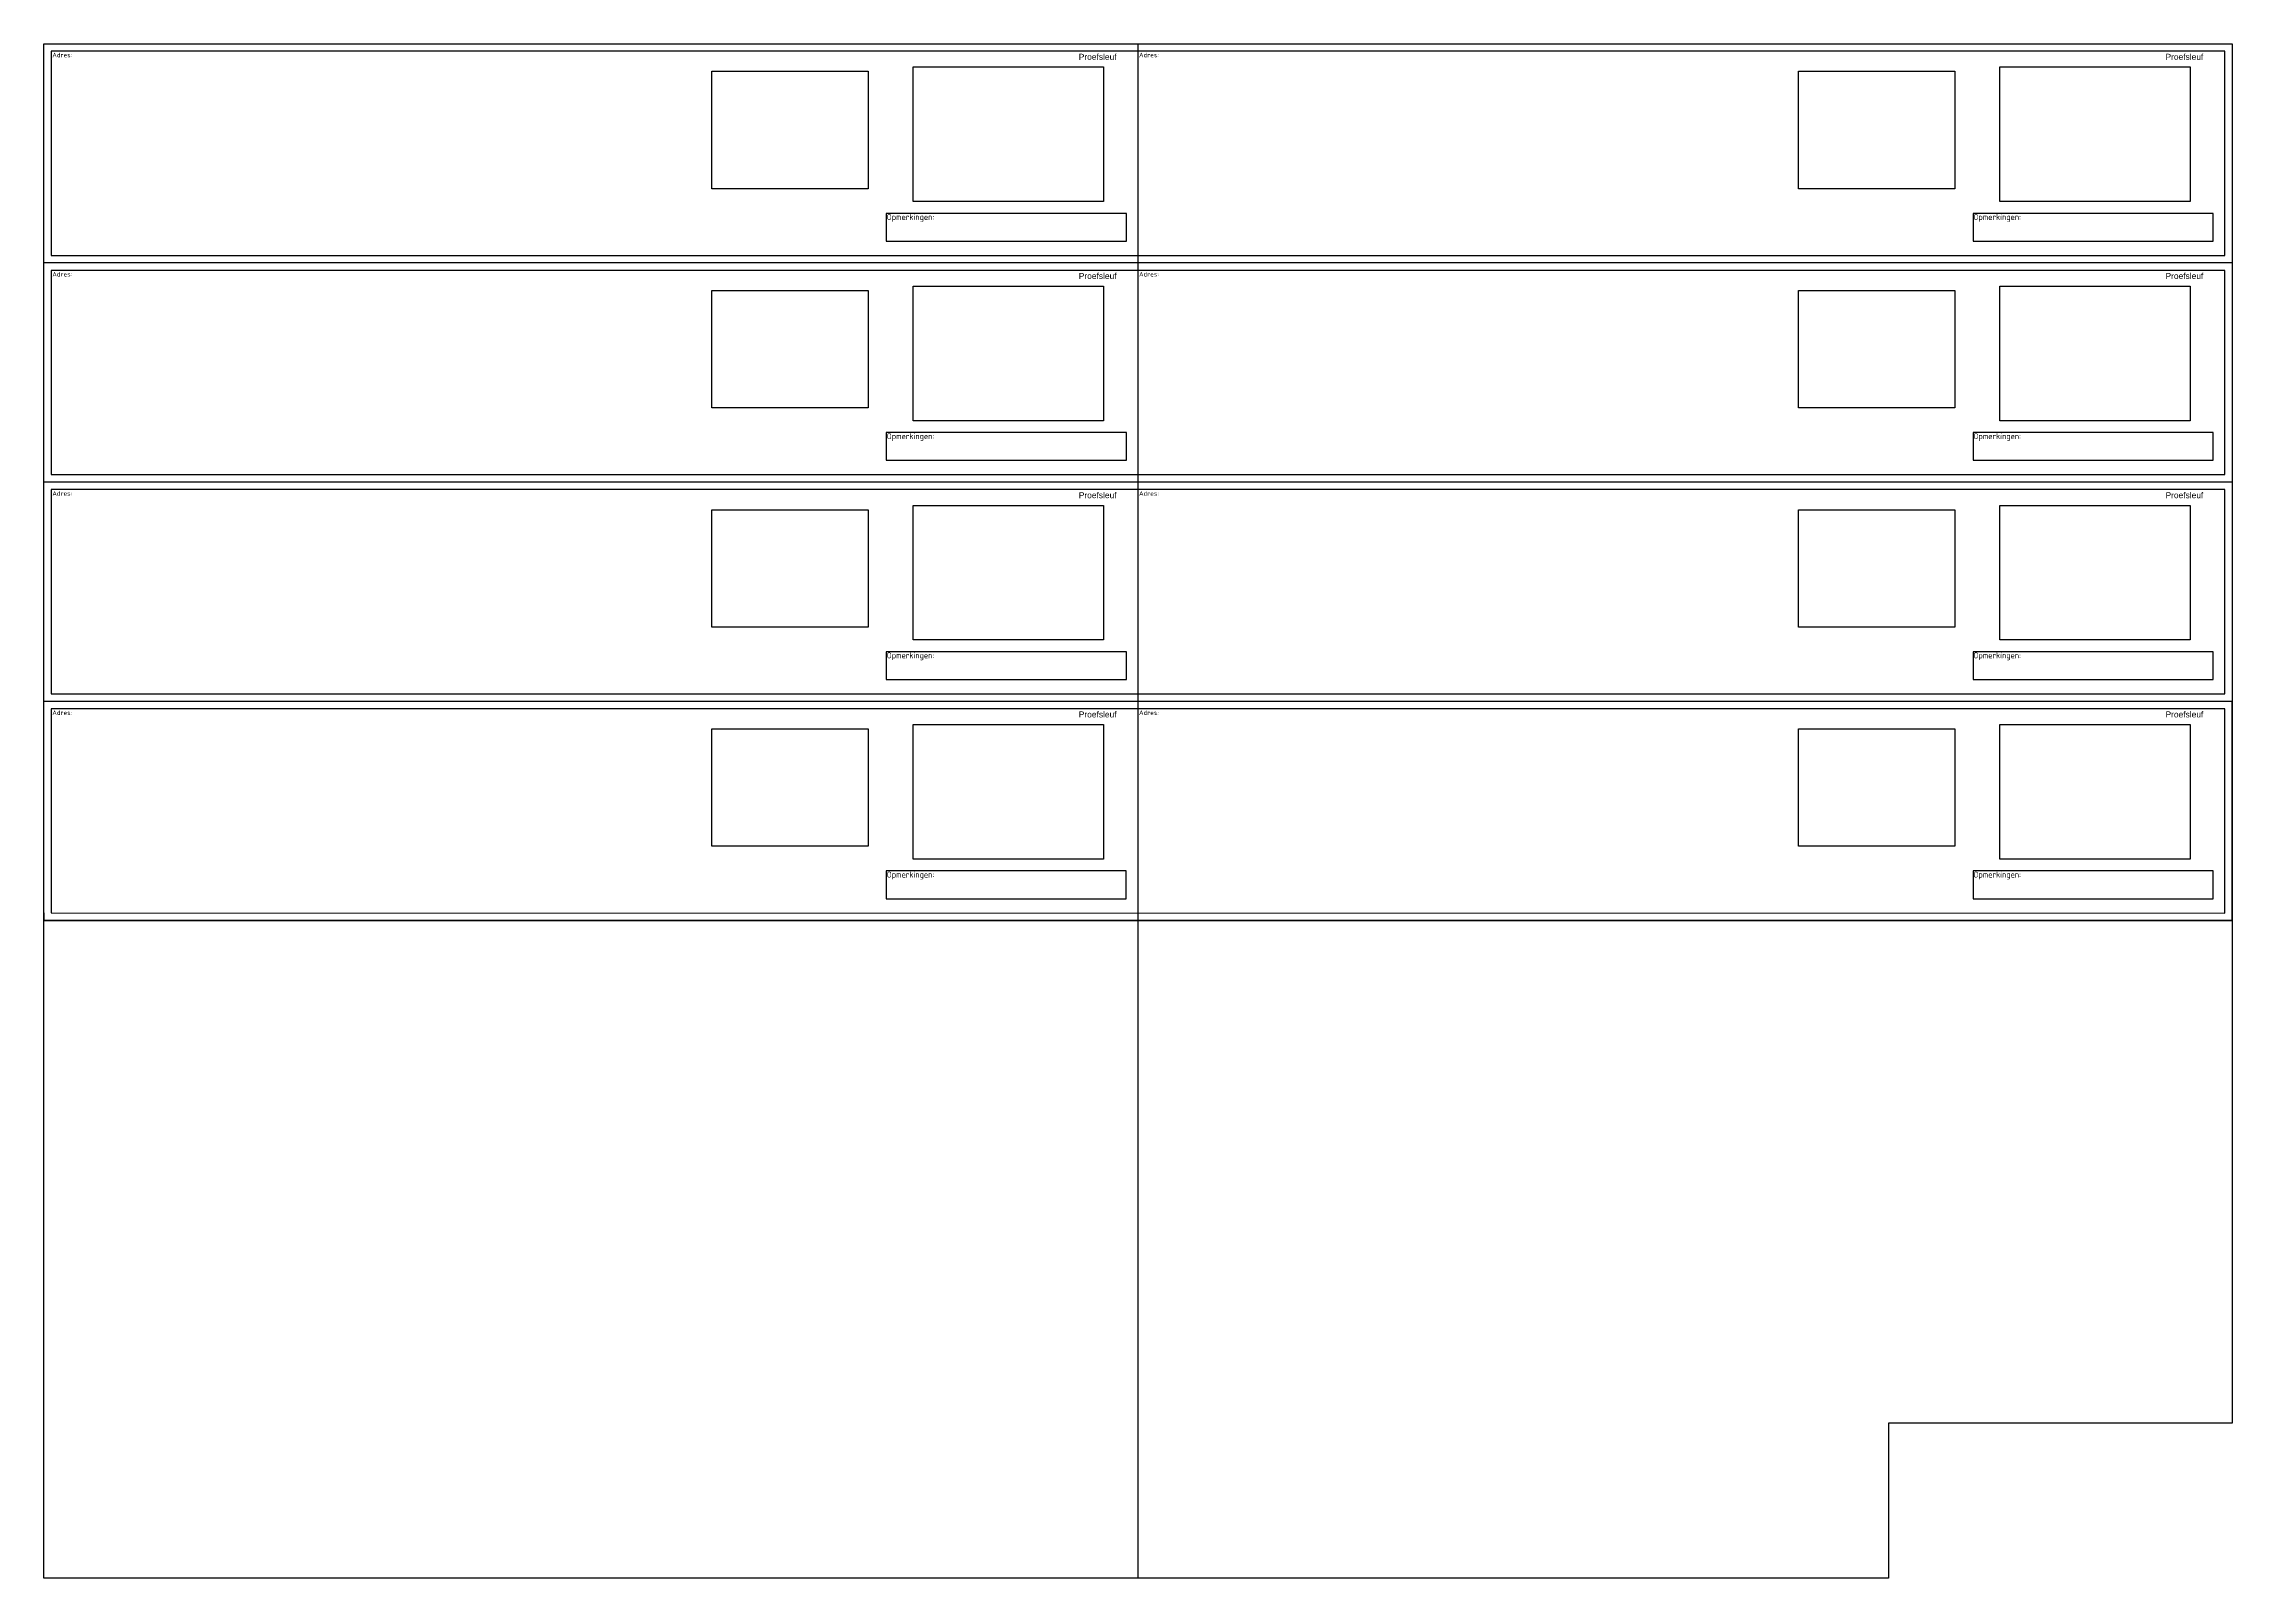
# Model space of a CAD drawing. Header units: metres. Extents: x 194652 to 194707, y 433581 to 433713.
# Drawn here: x 194651.55 to 194680.68, y 433657.87 to 433678.29 of the extents above; entities that cross this region are included whole.
import ezdxf
from ezdxf.enums import TextEntityAlignment as Align

# ---------------------------------------------------------------- set-up
doc = ezdxf.new("R2010")
doc.units = ezdxf.units.M
doc.linetypes.add('DASHEDX2', pattern=[38.1, 25.4, -12.7])
for name, color, linetype in [('Afbeelding_lijn', 8, 'DASHEDX2'), ('Hulplijn kader', 8, 'DASHEDX2'), ('KADER', 7, 'Continuous')]:
    doc.layers.add(name, color=color, linetype=linetype)
doc.styles.add('Arial', font='arial.ttf', dxfattribs={"height": 0.8})
doc.styles.add('HDB', font='isocp.shx', dxfattribs={"height": 1.25})
doc.styles.get("Standard").update_dxf_attribs({"font": 'isocp.shx'})

msp = doc.modelspace()

# ---------------------------------------------------------------- texts
at = {"char_height": 0.08, "attachment_point": 1}
for insert in [(194662.773, 433676.026), (194677.235, 433676.026), (194662.773, 433673.109), (194677.235, 433673.109), (194662.773, 433670.191), (194677.235, 433670.191), (194662.773, 433667.273), (194677.235, 433667.273)]:
    msp.add_mtext_dynamic_manual_height_columns('Opmerkingen:', width=3.18182, gutter_width=9.375, heights=[0.357], dxfattribs=dict(at, insert=insert))
at = {"layer": 'KADER', "style": 'Arial'}
for s, p in [('Proefsleuf', (194665.329, 433678.158)), ('Proefsleuf', (194679.792, 433678.158)), ('Proefsleuf', (194665.329, 433675.241)), ('Proefsleuf', (194679.792, 433675.241)), ('Proefsleuf', (194665.329, 433672.323)), ('Proefsleuf', (194679.792, 433672.323)), ('Proefsleuf ', (194665.329, 433669.405)), ('Proefsleuf', (194679.792, 433669.405))]:
    msp.add_text(s, height=0.08, dxfattribs=at).set_placement(p, align=Align.TOP_LEFT)
at = {"layer": 'KADER', "char_height": 0.06, "attachment_point": 1, "style": 'HDB'}
for insert in [(194651.669, 433678.172), (194666.131, 433678.172), (194651.669, 433675.254), (194666.131, 433675.254), (194651.669, 433672.336), (194666.131, 433672.336), (194651.669, 433669.418), (194666.131, 433669.418)]:
    msp.add_mtext_dynamic_manual_height_columns('Adres: ', width=0.77357, gutter_width=6.25, heights=[0], dxfattribs=dict(at, insert=insert))

# ---------------------------------------------------------------- linework, layer by layer
msp.add_lwpolyline([(194666.117, 433678.292), (194666.117, 433657.867)])
for points in [[(194662.767, 433675.665), (194665.962, 433675.665), (194665.962, 433676.034), (194662.767, 433676.034)], [(194677.23, 433675.665), (194680.424, 433675.665), (194680.424, 433676.034), (194677.23, 433676.034)], [(194662.767, 433672.748), (194665.962, 433672.748), (194665.962, 433673.117), (194662.767, 433673.117)], [(194677.23, 433672.748), (194680.424, 433672.748), (194680.424, 433673.117), (194677.23, 433673.117)], [(194662.767, 433669.83), (194665.962, 433669.83), (194665.962, 433670.199), (194662.767, 433670.199)], [(194677.23, 433669.83), (194680.424, 433669.83), (194680.424, 433670.199), (194677.23, 433670.199)], [(194662.767, 433666.911), (194665.961, 433666.911), (194665.961, 433667.281), (194662.767, 433667.281)], [(194677.23, 433666.911), (194680.424, 433666.911), (194680.424, 433667.281), (194677.23, 433667.281)]]:
    msp.add_lwpolyline(points, close=True)
at = {"layer": 'Afbeelding_lijn', "linetype": 'ByBlock'}
msp.add_line((194666.117, 433675.375), (194651.555, 433675.375), dxfattribs=at)
at = {"layer": 'Hulplijn kader', "linetype": 'Continuous'}
for p, q in [((194680.68, 433675.375), (194666.117, 433675.375)), ((194666.117, 433672.457), (194651.555, 433672.457)), ((194680.68, 433672.457), (194666.117, 433672.457)), ((194680.68, 433669.539), (194651.555, 433669.539)), ((194666.117, 433666.621), (194651.555, 433666.621))]:
    msp.add_line(p, q, dxfattribs=at)
at = {"layer": 'Hulplijn kader', "linetype": 'Continuous', "ltscale": 0.1}
for points in [[(194663.127, 433677.983), (194665.659, 433677.983), (194665.659, 433676.192), (194663.127, 433676.192)], [(194677.589, 433677.983), (194680.121, 433677.983), (194680.121, 433676.192), (194677.589, 433676.192)], [(194662.526, 433677.925), (194662.526, 433676.363), (194660.444, 433676.363), (194660.444, 433677.925)], [(194676.988, 433677.925), (194676.988, 433676.363), (194674.907, 433676.363), (194674.907, 433677.925)], [(194663.127, 433675.066), (194665.659, 433675.066), (194665.659, 433673.275), (194663.127, 433673.275)], [(194677.589, 433675.066), (194680.121, 433675.066), (194680.121, 433673.275), (194677.589, 433673.275)], [(194662.526, 433675.008), (194662.526, 433673.446), (194660.444, 433673.446), (194660.444, 433675.008)], [(194676.988, 433675.008), (194676.988, 433673.446), (194674.907, 433673.446), (194674.907, 433675.008)], [(194663.127, 433672.148), (194665.659, 433672.148), (194665.659, 433670.357), (194663.127, 433670.357)], [(194677.589, 433672.148), (194680.121, 433672.148), (194680.121, 433670.357), (194677.589, 433670.357)], [(194662.526, 433672.09), (194662.526, 433670.528), (194660.444, 433670.528), (194660.444, 433672.09)], [(194676.988, 433672.09), (194676.988, 433670.528), (194674.907, 433670.528), (194674.907, 433672.09)], [(194663.127, 433669.23), (194665.659, 433669.23), (194665.659, 433667.438), (194663.127, 433667.438)], [(194677.589, 433669.229), (194680.121, 433669.229), (194680.121, 433667.438), (194677.589, 433667.438)], [(194662.526, 433669.171), (194662.526, 433667.61), (194660.444, 433667.61), (194660.444, 433669.171)], [(194676.988, 433669.171), (194676.988, 433667.61), (194674.907, 433667.61), (194674.907, 433669.171)]]:
    msp.add_lwpolyline(points, close=True, dxfattribs=at)
at = {"layer": 'KADER'}
for points in [[(194651.555, 433678.292), (194680.68, 433678.292), (194680.68, 433666.621), (194666.117, 433666.621), (194666.117, 433666.621), (194651.555, 433666.621), (194651.555, 433678.292)], [(194680.68, 433669.539), (194680.68, 433659.929), (194676.106, 433659.929), (194676.106, 433657.867), (194651.555, 433657.867), (194651.555, 433666.521), (194651.555, 433666.726), (194651.555, 433666.621), (194680.68, 433666.621)]]:
    msp.add_lwpolyline(points, close=True, dxfattribs=at)
at = {"layer": 'KADER', "linetype": 'ByBlock'}
for points in [[(194651.655, 433675.475), (194680.58, 433675.475), (194680.58, 433678.192), (194651.655, 433678.192)], [(194651.655, 433672.558), (194680.58, 433672.558), (194680.58, 433675.275), (194651.655, 433675.275)], [(194651.655, 433669.64), (194680.58, 433669.64), (194680.58, 433672.357), (194651.655, 433672.357)], [(194651.655, 433666.722), (194680.58, 433666.721), (194680.58, 433669.438), (194651.655, 433669.439)]]:
    msp.add_lwpolyline(points, close=True, dxfattribs=at)

msp.set_redraw_order([(e.dxf.handle, doc.entitydb.next_handle()) for e in msp.query("TEXT MTEXT ATTDEF DIMENSION ARC_DIMENSION")])  # texts and dimensions are drawn at this point

doc.saveas('drawing.dxf')
